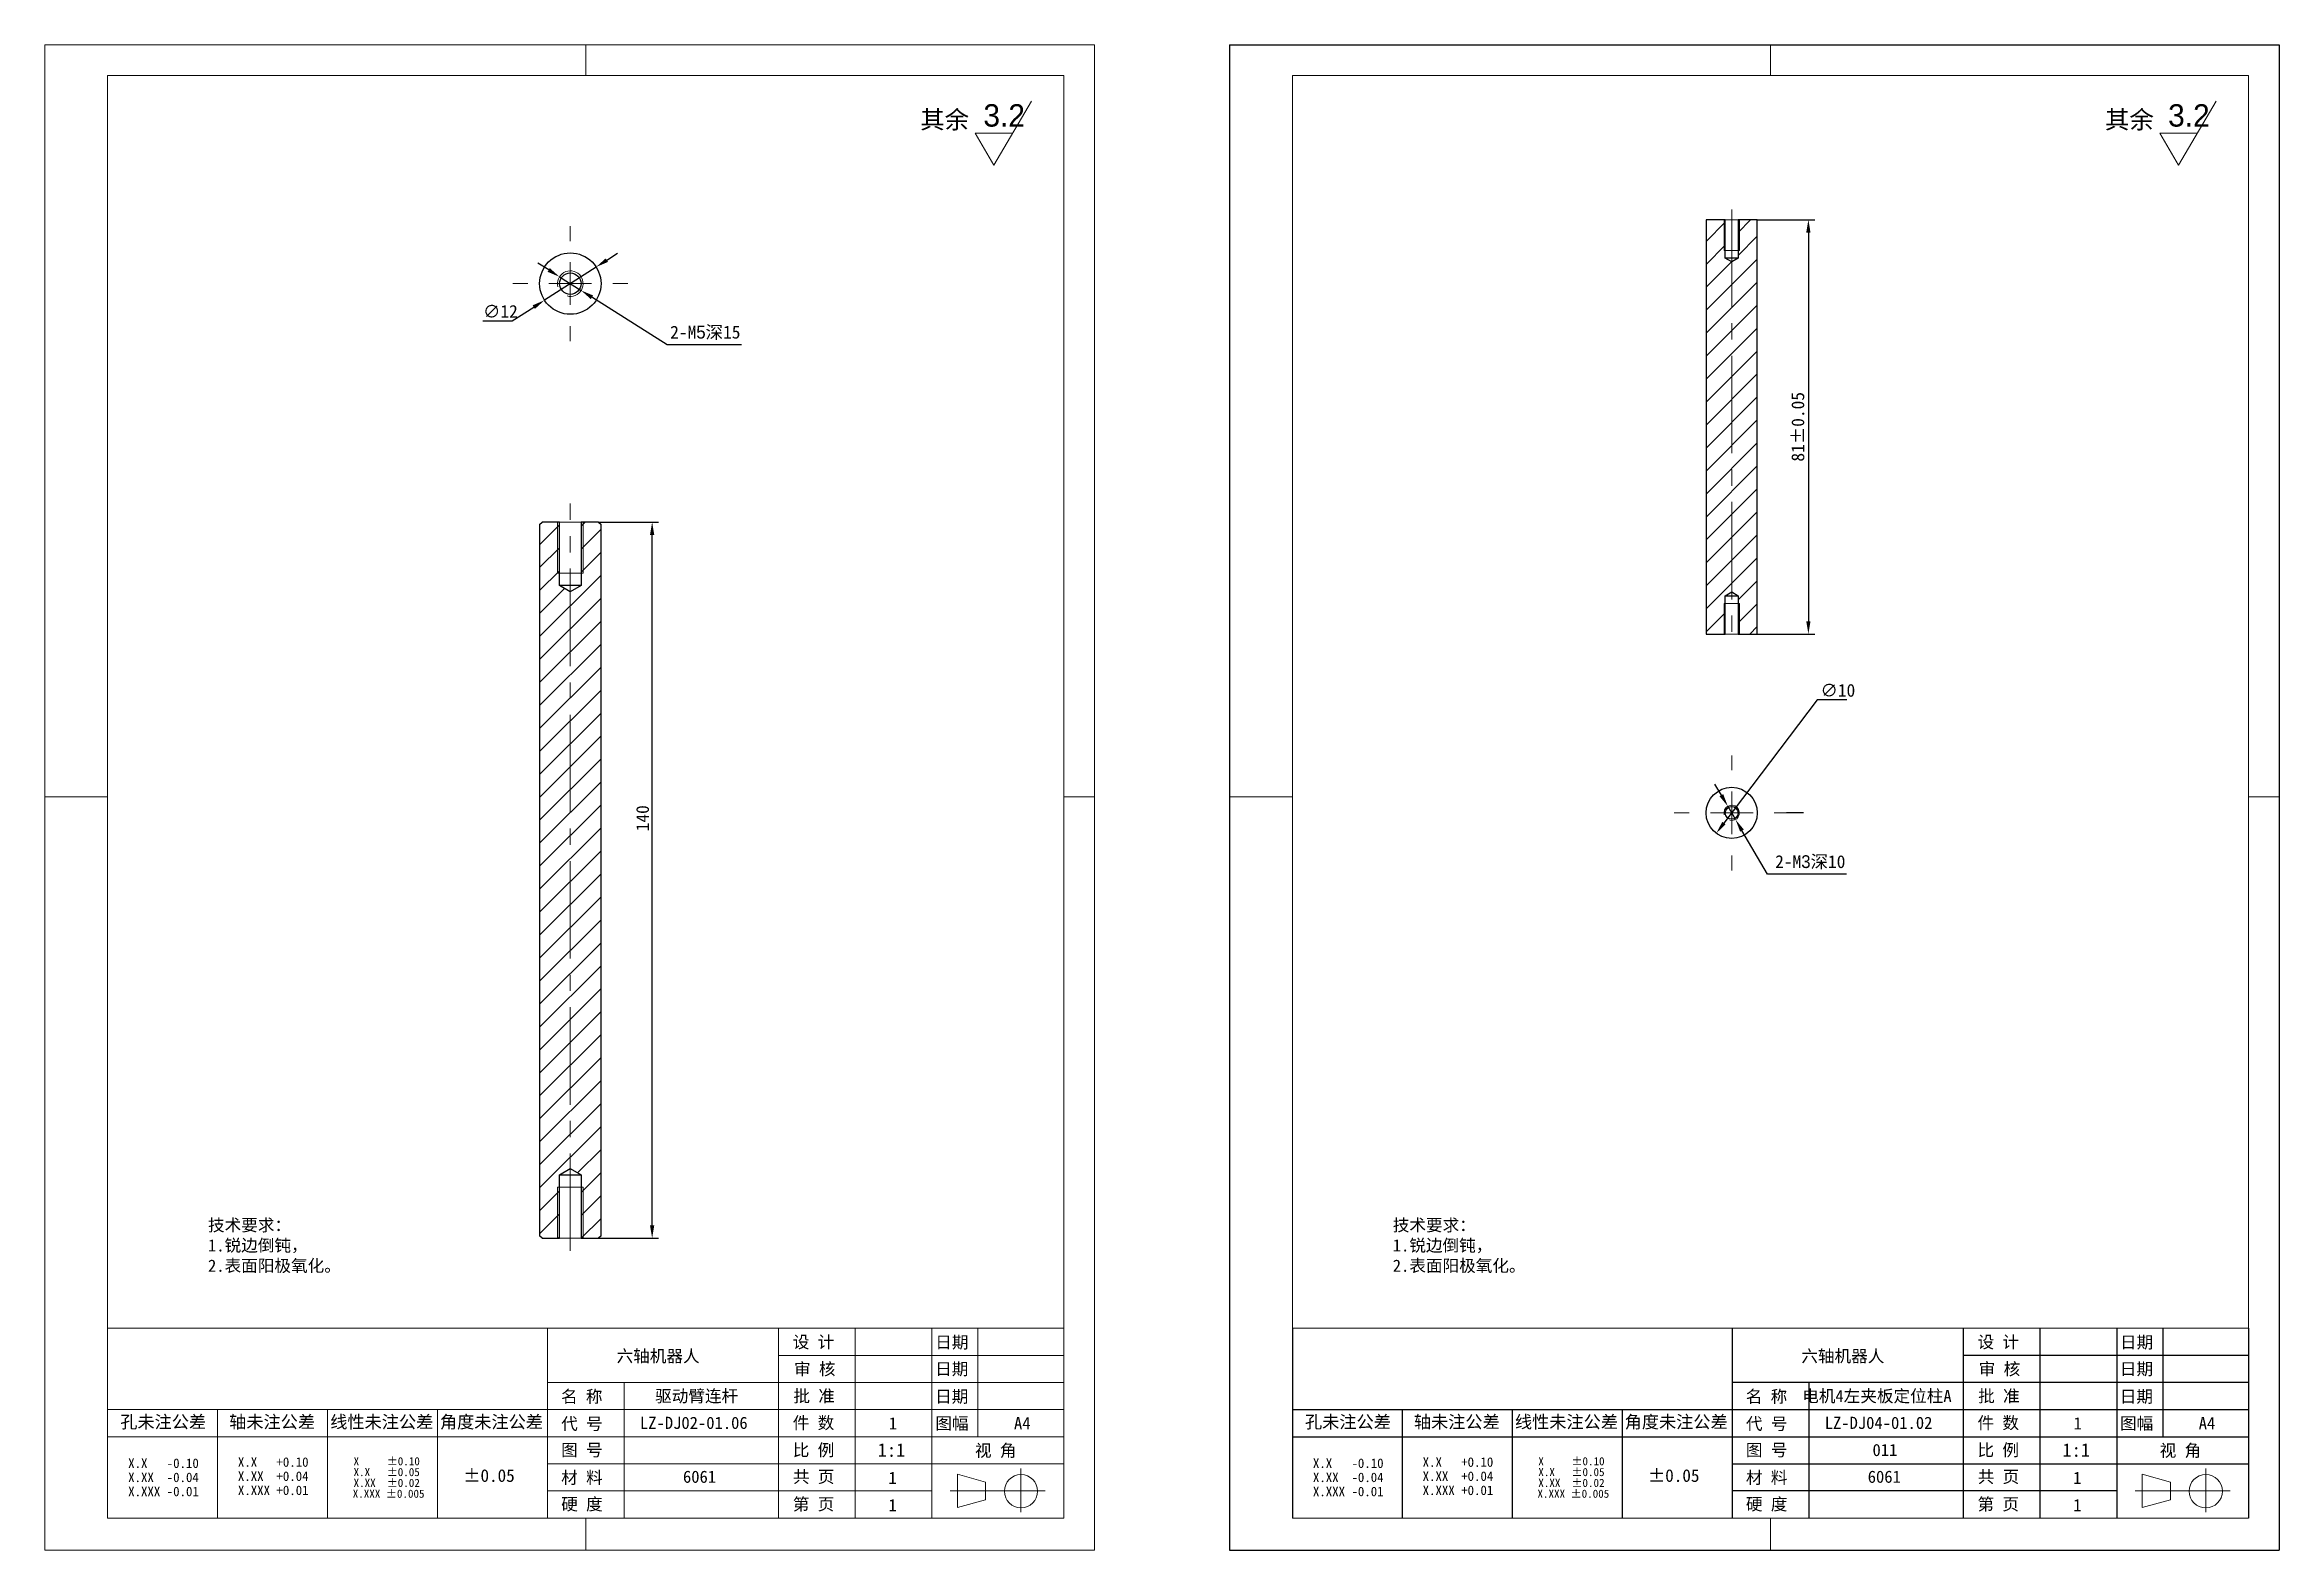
# Model space of a CAD drawing. Header units: millimetres. Extents: x 13 to 7248, y -1201 to 1478.
# Drawn here: x 6811.1 to 7248.1, y -1199.8 to -905.5 of the extents above; entities that cross this region are included whole.
import ezdxf

# ---------------------------------------------------------------- set-up
doc = ezdxf.new("R2010")
doc.units = ezdxf.units.MM
doc.header["$LTSCALE"] = 5
doc.header["$PDSIZE"] = -1
for name, pattern in [('CENTER2', [28.575, 19.05, -3.175, 3.175, -3.175]), ('SLD-中心线', [34.29, 30.48, -1.27, 1.27, -1.27]), ('SLD-实线', [0])]:
    doc.linetypes.add(name, pattern=pattern)
doc.layers.get('0').update_dxf_attribs({"lineweight": 30})
for name, color, linetype, lineweight in [('中心线层', 1, 'CENTER2', 13), ('剖面层', 2, 'Continuous', 15), ('粗实线', 7, 'SLD-实线', 15), ('细实线层', 5, 'Continuous', 15)]:
    doc.layers.add(name, color=color, linetype=linetype, lineweight=lineweight)
for name, color, linetype in [('图框', 7, 'SLD-实线'), ('文字层', 7, 'SLD-实线'), ('标注层', 96, 'SLD-实线')]:
    doc.layers.add(name, color=color, linetype=linetype)
doc.styles.add('SLDTEXTSTYLE0', font='')
doc.styles.add('SLDTEXTSTYLE1', font='', dxfattribs={"bigfont": 'bigfont'})
doc.styles.add('SLDTEXTSTYLE2', font='')
doc.styles.add('SLDTEXTSTYLE3', font='', dxfattribs={"bigfont": 'bigfont'})
doc.styles.get("Standard").update_dxf_attribs({"font": ''})
doc.styles.get('SLDTEXTSTYLE0').set_extended_font_data('汉仪长仿宋体')
doc.styles.get('SLDTEXTSTYLE1').set_extended_font_data('宋体')
doc.styles.get('SLDTEXTSTYLE2').set_extended_font_data('宋体')
doc.styles.get('SLDTEXTSTYLE3').set_extended_font_data('汉仪长仿宋体')
doc.styles.get('Standard').set_extended_font_data('SimSun')
doc.dimstyles.new('ISO-25', dxfattribs={"dimtxt": 2.5, "dimasz": 2.5, "dimexe": 1.25, "dimexo": 0, "dimtad": 1, "dimtoh": 1, "dimtxsty": 'Standard', "dimcen": 2.5, "dimclrt": 256, "dimadec": 0, "dimazin": 0, "dimtfac": 1, "dimtmove": 0, "dimatfit": 3, "dimfxl": 0, "dimarcsym": 0})

msp = doc.modelspace()

# ---------------------------------------------------------------- texts
at = {"layer": '文字层'}
for s, insert, char_height, attachment_point, style in [('其余', (6982.3162, -918.4404), 3.5, 1, 'SLDTEXTSTYLE0'), ('其余', (7213.989, -918.4404), 3.5, 1, 'SLDTEXTSTYLE0'), ('设 计', (7193.1187, -1157.9362), 2.38125, 2, 'SLDTEXTSTYLE2'), ('日期', (7220.1702, -1157.9832), 2.38125, 2, 'SLDTEXTSTYLE2'), ('审 核', (7193.3557, -1163.2181), 2.38125, 2, 'SLDTEXTSTYLE2'), ('日期', (7220.1428, -1163.1993), 2.38125, 2, 'SLDTEXTSTYLE2'), ('名 称', (7147.7971, -1168.5862), 2.38125, 2, 'SLDTEXTSTYLE2'), ('批 准', (7193.2411, -1168.495), 2.38125, 2, 'SLDTEXTSTYLE2'), ('日期', (7220.1264, -1168.5915), 2.38125, 2, 'SLDTEXTSTYLE2'), ('孔未注公差', (7065.9507, -1173.5122), 2.4625, 2, 'SLDTEXTSTYLE2'), ('轴未注公差', (7087.2469, -1173.5122), 2.4625, 2, 'SLDTEXTSTYLE2'), ('线性未注公差', (7108.6835, -1173.5122), 2.4625, 2, 'SLDTEXTSTYLE2'), ('角度未注公差', (7130.1337, -1173.5122), 2.4625, 2, 'SLDTEXTSTYLE2'), ('代 号', (7147.8271, -1173.9106), 2.38125, 2, 'SLDTEXTSTYLE2'), ('件 数', (7193.1187, -1173.7367), 2.38125, 2, 'SLDTEXTSTYLE2'), ('图幅', (7220.1851, -1173.8431), 2.38125, 2, 'SLDTEXTSTYLE2'), ('A4', (7233.934, -1173.8175), 2.38125, 2, 'SLDTEXTSTYLE1'), ('图 号', (7147.8271, -1179.0442), 2.38125, 2, 'SLDTEXTSTYLE2'), ('比 例', (7193.1187, -1179.0442), 2.38125, 2, 'SLDTEXTSTYLE2'), ('1:1', (7208.3657, -1178.923), 2.64583, 2, 'SLDTEXTSTYLE1'), ('视 角', (7228.7359, -1179.1517), 2.38125, 2, 'SLDTEXTSTYLE2'), ('±0.05', (7129.665, -1184.0048), 2.4625, 2, 'SLDTEXTSTYLE1'), ('材 料', (7147.8271, -1184.434), 2.38125, 2, 'SLDTEXTSTYLE2'), ('共 页', (7193.1571, -1184.2707), 2.38125, 2, 'SLDTEXTSTYLE2'), ('1', (7208.5724, -1184.4987), 2.3813, 2, 'SLDTEXTSTYLE1'), ('硬 度', (7147.8271, -1189.6289), 2.38125, 2, 'SLDTEXTSTYLE2'), ('第 页', (7193.1187, -1189.6289), 2.38125, 2, 'SLDTEXTSTYLE2'), ('1', (7208.5877, -1189.8264), 2.3813, 2, 'SLDTEXTSTYLE1')]:
    msp.add_mtext(s, dxfattribs=dict(at, insert=insert, char_height=char_height, attachment_point=attachment_point, style=style))
at = {"layer": '文字层', "color": 7, "linetype": 'SLD-实线', "lineweight": 0}
for s, insert, char_height, attachment_point, style in [('技术要求：\\P1.锐边倒钝，\\P2.表面阳极氧化。', (6843.0377, -1135.081), 2.38125, 1, 'SLDTEXTSTYLE2'), ('技术要求：\\P1.锐边倒钝，\\P2.表面阳极氧化。', (7074.7106, -1135.081), 2.38125, 1, 'SLDTEXTSTYLE2'), ('设 计', (6961.4458, -1157.9362), 2.38125, 2, 'SLDTEXTSTYLE2'), ('日期', (6988.4973, -1157.9832), 2.38125, 2, 'SLDTEXTSTYLE2'), ('审 核', (6961.6828, -1163.2181), 2.38125, 2, 'SLDTEXTSTYLE2'), ('日期', (6988.4699, -1163.1993), 2.38125, 2, 'SLDTEXTSTYLE2'), ('名 称', (6916.1242, -1168.5862), 2.38125, 2, 'SLDTEXTSTYLE2'), ('批 准', (6961.5682, -1168.495), 2.38125, 2, 'SLDTEXTSTYLE2'), ('日期', (6988.4535, -1168.5915), 2.38125, 2, 'SLDTEXTSTYLE2'), ('孔未注公差', (6834.2778, -1173.5122), 2.4625, 2, 'SLDTEXTSTYLE2'), ('轴未注公差', (6855.574, -1173.5122), 2.4625, 2, 'SLDTEXTSTYLE2'), ('线性未注公差', (6877.0107, -1173.5122), 2.4625, 2, 'SLDTEXTSTYLE2'), ('角度未注公差', (6898.4608, -1173.5122), 2.4625, 2, 'SLDTEXTSTYLE2'), ('代 号', (6916.1542, -1173.9106), 2.38125, 2, 'SLDTEXTSTYLE2'), ('件 数', (6961.4458, -1173.7367), 2.38125, 2, 'SLDTEXTSTYLE2'), ('图幅', (6988.5122, -1173.8431), 2.38125, 2, 'SLDTEXTSTYLE2'), ('A4', (7002.2611, -1173.8175), 2.38125, 2, 'SLDTEXTSTYLE1'), ('图 号', (6916.1542, -1179.0442), 2.38125, 2, 'SLDTEXTSTYLE2'), ('比 例', (6961.4458, -1179.0442), 2.38125, 2, 'SLDTEXTSTYLE2'), ('1:1', (6976.6928, -1178.923), 2.64583, 2, 'SLDTEXTSTYLE1'), ('视 角', (6997.063, -1179.1517), 2.38125, 2, 'SLDTEXTSTYLE2'), ('±0.05', (6897.9921, -1184.0048), 2.4625, 2, 'SLDTEXTSTYLE1'), ('材 料', (6916.1542, -1184.434), 2.38125, 2, 'SLDTEXTSTYLE2'), ('共 页', (6961.4842, -1184.2707), 2.38125, 2, 'SLDTEXTSTYLE2'), ('1', (6976.8995, -1184.4987), 2.3813, 2, 'SLDTEXTSTYLE1'), ('硬 度', (6916.1542, -1189.6289), 2.38125, 2, 'SLDTEXTSTYLE2'), ('第 页', (6961.4458, -1189.6289), 2.38125, 2, 'SLDTEXTSTYLE2'), ('1', (6976.9148, -1189.8264), 2.3813, 2, 'SLDTEXTSTYLE1')]:
    msp.add_mtext(s, dxfattribs=dict(at, insert=insert, char_height=char_height, attachment_point=attachment_point, style=style))
at = {"layer": '文字层', "color": 7, "linetype": 'Continuous', "lineweight": 0, "attachment_point": 2}
for s, insert, char_height, style in [('六轴机器人', (6931.0493, -1160.6774), 2.38125, 'SLDTEXTSTYLE2'), ('六轴机器人', (7162.7221, -1160.6774), 2.38125, 'SLDTEXTSTYLE2'), ('驱动臂连杆', (6938.5968, -1168.495), 2.38125, 'SLDTEXTSTYLE2'), ('电机4左夹板定位柱A', (7169.3891, -1168.495), 2.38125, 'SLDTEXTSTYLE2'), ('LZ-DJ02-01.06', (6938.0387, -1173.7367), 2.38125, 'SLDTEXTSTYLE1'), ('1', (6976.9718, -1173.8431), 2.3813, 'SLDTEXTSTYLE1'), ('LZ-DJ04-01.02', (7169.7116, -1173.7367), 2.38125, 'SLDTEXTSTYLE1'), ('1', (7208.6447, -1173.8431), 2.3813, 'SLDTEXTSTYLE1'), ('011', (7170.9518, -1179.0442), 2.38125, 'SLDTEXTSTYLE1'), ('6061', (6939.1549, -1184.2707), 2.38125, 'SLDTEXTSTYLE1'), ('6061', (7170.8278, -1184.2707), 2.38125, 'SLDTEXTSTYLE1')]:
    msp.add_mtext(s, dxfattribs=dict(at, insert=insert, char_height=char_height, style=style))

# ---------------------------------------------------------------- blocks, each defined once
blk = doc.blocks.new('*D692')
at = {"layer": 'Defpoints', "color": 0}
for p in [(6918.93, -949), (6908.84, -955.49)]:
    blk.add_point(p, dxfattribs=at)
at = {"layer": '标注层', "color": 0, "lineweight": -2}
for p, q in [((6921.04, -947.65), (6923.14, -946.3)), ((6918.93, -949), (6908.84, -955.49)), ((6902.53, -959.54), (6906.74, -956.84)), ((6896.81, -959.54), (6902.53, -959.54))]:
    blk.add_line(p, q, dxfattribs=at)
at = {"layer": '标注层', "color": 0}
for points in [[(6920.81, -947.3), (6921.26, -948), (6918.93, -949)], [(6906.51, -956.49), (6906.96, -957.19), (6908.84, -955.49)]]:
    blk.add_solid(points, dxfattribs=at)
at = {"layer": '标注层', "insert": (6896.81, -956.42), "char_height": 2.5, "attachment_point": 1}
blk.add_mtext('∅12', dxfattribs=at)
blk = doc.blocks.new('*D693')
at = {"layer": 'Defpoints', "color": 0}
for p in [(6911.77, -950.91), (6916, -953.58)]:
    blk.add_point(p, dxfattribs=at)
at = {"layer": '标注层', "color": 0, "lineweight": -2}
for p, q in [((6909.66, -949.57), (6907.55, -948.24)), ((6911.77, -950.91), (6916, -953.58)), ((6932.8, -964.19), (6918.11, -954.91)), ((6947.35, -964.19), (6932.8, -964.19))]:
    blk.add_line(p, q, dxfattribs=at)
at = {"layer": '标注层', "color": 0}
for points in [[(6909.88, -949.22), (6909.44, -949.93), (6911.77, -950.91)], [(6918.34, -954.56), (6917.89, -955.27), (6916, -953.58)]]:
    blk.add_solid(points, dxfattribs=at)
at = {"layer": '标注层', "insert": (6933.42, -960.48), "char_height": 2.5, "attachment_point": 1}
blk.add_mtext('2-M{\\fMS PGothic|b0|i0|c134|p34;5}深15', dxfattribs=at)
blk = doc.blocks.new('SW_CENTERMARKSYMBOL_0')
at = {"color": 0, "linetype": 'SLD-实线', "lineweight": 0}
for p, q in [((0, 8.33), (0, 11.25)), ((-8.33, 0), (-11.25, 0)), ((0, 0), (-4.17, 0)), ((0, 0), (0, 4.17)), ((0, 0), (0, -4.17)), ((0, 0), (4.17, 0)), ((8.33, 0), (11.25, 0)), ((0, -8.33), (0, -11.25))]:
    blk.add_line(p, q, dxfattribs=at)
blk = doc.blocks.new('*D694')
at = {"layer": 'Defpoints', "color": 0}
for p in [(6919.39, -998.85), (6929.89, -998.85), (6919.39, -1138.85)]:
    blk.add_point(p, dxfattribs=at)
at = {"layer": '标注层', "color": 0, "lineweight": -2}
for p, q in [((6919.39, -998.85), (6931.14, -998.85)), ((6929.89, -1136.35), (6929.89, -1001.35)), ((6919.39, -1138.85), (6931.14, -1138.85))]:
    blk.add_line(p, q, dxfattribs=at)
at = {"layer": '标注层', "color": 0}
for points in [[(6929.47, -1001.35), (6930.3, -1001.35), (6929.89, -998.85)], [(6929.47, -1136.35), (6930.3, -1136.35), (6929.89, -1138.85)]]:
    blk.add_solid(points, dxfattribs=at)
at = {"layer": '标注层', "insert": (6926.76, -1056.75), "char_height": 2.5, "attachment_point": 2, "rotation": 90}
blk.add_mtext('140', dxfattribs=at)
blk = doc.blocks.new('SW_NOTE_0')
at = {"color": 0, "linetype": 'Continuous', "lineweight": 0, "char_height": 10.583, "attachment_point": 2}
for s, insert in [('X     ±0.10', (35.9, 12.3)), (' X.XXX ±0.005', (34.8, -30)), ('X.X   ±0.05', (35.9, -1.8)), ('X.XX  ±0.02', (35.9, -15.9))]:
    blk.add_mtext(s, dxfattribs=dict(at, insert=insert))
blk = doc.blocks.new('SW_NOTE_1')
at = {"color": 0, "linetype": 'Continuous', "lineweight": 0, "char_height": 12.312, "attachment_point": 2, "style": 'SLDTEXTSTYLE2'}
for s, insert in [('X.X   -0.10', (38.1, 14.3)), ('X.XX  -0.04', (38.1, -4.1)), ('X.XXX -0.01', (38.1, -22.5))]:
    blk.add_mtext(s, dxfattribs=dict(at, insert=insert))
blk = doc.blocks.new('SW_NOTE_2')
at = {"color": 0, "linetype": 'Continuous', "lineweight": 0, "char_height": 12.312, "attachment_point": 2, "style": 'SLDTEXTSTYLE2'}
for s, insert in [('X.X   +0.10', (38.1, 14.3)), ('X.XX  +0.04', (38.1, -4.1)), ('X.XXX +0.01', (38.1, -22.5))]:
    blk.add_mtext(s, dxfattribs=dict(at, insert=insert))
blk = doc.blocks.new('SW_SFSYMBOL_0')
at = {"color": 0, "linetype": 'SLD-实线', "lineweight": 0}
for p, q in [((8.2, -25), (37.7, 25)), ((8.2, -25), (-6.5, 0)), ((23, 0), (-6.5, 0))]:
    blk.add_line(p, q, dxfattribs=at)
at = {"color": 0, "linetype": 'SLD-实线', "lineweight": 0, "insert": (0, 22.6), "char_height": 17.5, "attachment_point": 1, "style": 'SLDTEXTSTYLE3'}
blk.add_mtext('3.2', dxfattribs=at)
blk = doc.blocks.new('*D689')
at = {"layer": 'Defpoints', "color": 0}
for p in [(7144.01, -1051.72), (7137.97, -1059.69)]:
    blk.add_point(p, dxfattribs=at)
at = {"layer": '标注层', "color": 0, "lineweight": -2}
for p, q in [((7157.73, -1033.61), (7139.48, -1057.69)), ((7163.5, -1033.61), (7157.73, -1033.61))]:
    blk.add_line(p, q, dxfattribs=at)
at = {"layer": '标注层', "color": 0}
blk.add_solid([(7139.15, -1057.44), (7139.81, -1057.94), (7137.97, -1059.69)], dxfattribs=at)
at = {"layer": '标注层', "insert": (7158.35, -1030.49), "char_height": 2.5, "attachment_point": 1}
blk.add_mtext('∅10', dxfattribs=at)
blk = doc.blocks.new('*D690')
at = {"layer": 'Defpoints', "color": 0}
for p in [(7140.23, -1054.4), (7141.74, -1057)]:
    blk.add_point(p, dxfattribs=at)
at = {"layer": '标注层', "color": 0, "lineweight": -2}
for p, q in [((7138.97, -1052.24), (7137.72, -1050.08)), ((7140.23, -1054.4), (7141.74, -1057)), ((7147.97, -1067.69), (7143, -1059.16)), ((7163.46, -1067.69), (7147.97, -1067.69))]:
    blk.add_line(p, q, dxfattribs=at)
at = {"layer": '标注层', "color": 0}
for points in [[(7139.33, -1052.03), (7138.61, -1052.45), (7140.23, -1054.4)], [(7143.36, -1058.95), (7142.64, -1059.37), (7141.74, -1057)]]:
    blk.add_solid(points, dxfattribs=at)
at = {"layer": '标注层', "insert": (7149.49, -1063.98), "char_height": 2.5, "attachment_point": 1}
blk.add_mtext('2-M{\\fMS PGothic|b0|i0|c134|p34;3}深10', dxfattribs=at)
blk = doc.blocks.new('*D691')
at = {"layer": 'Defpoints', "color": 0}
for p in [(7145.99, -939.76), (7145.99, -1020.76), (7155.99, -1020.76)]:
    blk.add_point(p, dxfattribs=at)
at = {"layer": '标注层', "color": 0, "lineweight": -2}
for p, q in [((7145.99, -939.76), (7157.24, -939.76)), ((7155.99, -942.26), (7155.99, -1018.26)), ((7145.99, -1020.76), (7157.24, -1020.76))]:
    blk.add_line(p, q, dxfattribs=at)
at = {"layer": '标注层', "color": 0}
for points in [[(7155.57, -942.26), (7156.4, -942.26), (7155.99, -939.76)], [(7155.57, -1018.26), (7156.4, -1018.26), (7155.99, -1020.76)]]:
    blk.add_solid(points, dxfattribs=at)
at = {"layer": '标注层', "insert": (7152.67, -980.23), "char_height": 2.5, "attachment_point": 2, "rotation": 90}
blk.add_mtext('81%%p0.05', dxfattribs=at)

# ---------------------------------------------------------------- dimensions: what is measured, and where the dimension line sits
at = {"layer": '标注层'}
dim = msp.add_linear_dim(base=(7155.9877, -1020.7633), p1=(7145.9877, -939.7633), p2=(7145.9877, -1020.7633), angle=90, text='<>%%p0.05', dimstyle='ISO-25', dxfattribs=at)
dim.commit()
dim.dimension.update_dxf_attribs({"geometry": '*D691', "text_midpoint": (7155.9877, -980.2311), "dimtype": 160})
dim = msp.add_diameter_dim_2p(p1=(6918.9348, -948.9994), p2=(6908.8402, -955.4878), dimstyle='ISO-25', dxfattribs=at)
dim.commit()
dim.dimension.update_dxf_attribs({"geometry": '*D692', "text_midpoint": (6899.3565, -957.668)})
for p1, p2, text, picture, middle in [((6911.7739, -950.9084), (6916.001, -953.5788), '2-M{\\fMS PGothic|b0|i0|c134|p34;5}深15', '*D693', (6940.3866, -964.1904)), ((7140.2326, -1054.4044), (7141.7428, -1056.9966), '2-M{\\fMS PGothic|b0|i0|c134|p34;3}深10', '*D690', (7156.4782, -1067.694))]:
    dim = msp.add_diameter_dim_2p(p1=p1, p2=p2, text=text, dimstyle='ISO-25', dxfattribs=at)
    dim.commit()
    dim.dimension.update_dxf_attribs({"geometry": picture, "text_midpoint": middle, "dimtype": 163})
dim = msp.add_linear_dim(base=(6929.8875, -998.8549), p1=(6919.3875, -1138.8549), p2=(6919.3875, -998.8549), angle=90, dimstyle='ISO-25', dxfattribs=at)
dim.commit()
dim.dimension.update_dxf_attribs({"geometry": '*D694', "text_midpoint": (6929.8875, -1056.7526), "dimtype": 160})
dim = msp.add_diameter_dim_2p(p1=(7144.0079, -1051.7157), p2=(7137.9675, -1059.6852), dimstyle='ISO-25', dxfattribs=at)
dim.commit()
dim.dimension.update_dxf_attribs({"geometry": '*D689', "text_midpoint": (7160.9251, -1033.6119), "dimtype": 163})

# ---------------------------------------------------------------- hatches: boundary and pattern name
at = {"layer": '剖面层'}
h = msp.add_hatch(dxfattribs=at)
h.set_pattern_fill('ANSI31', color=256, style=0)
h.set_pattern_definition([(45, (7040.2746, -1201.3425), (-2.245064, 2.245064), [])])
h.paths.add_polyline_path([(7139.7377, -1013.2633), (7140.9877, -1012.5123), (7142.2377, -1013.2633), (7142.2377, -1020.7633), (7145.9877, -1020.7633), (7145.9877, -939.7633), (7142.2377, -939.7633), (7142.2377, -947.2633), (7140.9877, -948.0144), (7139.7377, -947.2633), (7139.7377, -939.7633), (7135.9877, -939.7633), (7135.9877, -1020.7633), (7139.7377, -1020.7633)], flags=0)
h = msp.add_hatch(dxfattribs=at)
h.set_pattern_fill('ANSI31', color=256, style=0)
h.set_pattern_definition([(45, (6808.6017, -1201.3425), (-2.245064, 2.245064), [])])
h.paths.add_polyline_path([(6908.3875, -998.8549), (6907.8875, -999.3549), (6907.8875, -1138.3549), (6908.3875, -1138.8549), (6911.7875, -1138.8549), (6911.7875, -1126.4549), (6913.8875, -1125.1931), (6915.9875, -1126.4549), (6915.9875, -1138.8549), (6919.3875, -1138.8549), (6919.8875, -1138.3549), (6919.8875, -999.3549), (6919.3875, -998.8549), (6915.9875, -998.8549), (6915.9875, -1011.2549), (6913.8875, -1012.5167), (6911.7875, -1011.2549), (6911.7875, -998.8549)], flags=0)

# ---------------------------------------------------------------- linework, layer by layer
for p, q in [((7135.9877, -939.7633), (7135.9877, -1020.7633)), ((7139.7377, -939.7633), (7135.9877, -939.7633)), ((7139.7377, -947.2633), (7139.7377, -939.7633)), ((7142.2377, -939.7633), (7142.2377, -947.2633)), ((7145.9877, -939.7633), (7142.2377, -939.7633)), ((7145.9877, -1020.7633), (7145.9877, -939.7633)), ((7140.9877, -948.0144), (7139.7377, -947.2633)), ((7142.2377, -947.2633), (7139.7377, -947.2633)), ((7142.2377, -947.2633), (7140.9877, -948.0144)), ((6907.8875, -999.3549), (6908.3875, -998.8549)), ((6907.8875, -999.3549), (6907.8875, -1138.3549)), ((6911.7875, -998.8549), (6908.3875, -998.8549)), ((6911.7875, -1011.2549), (6911.7875, -998.8549)), ((6915.9875, -998.8549), (6915.9875, -1011.2549)), ((6919.3875, -998.8549), (6915.9875, -998.8549)), ((6919.3875, -998.8549), (6919.8875, -999.3549)), ((6919.8875, -1138.3549), (6919.8875, -999.3549)), ((6913.8875, -1012.5167), (6911.7875, -1011.2549)), ((6915.9875, -1011.2549), (6911.7875, -1011.2549)), ((6915.9875, -1011.2549), (6913.8875, -1012.5167)), ((7139.7377, -1013.2633), (7140.9877, -1012.5123)), ((7139.7377, -1020.7633), (7139.7377, -1013.2633)), ((7139.7377, -1013.2633), (7142.2377, -1013.2633)), ((7140.9877, -1012.5123), (7142.2377, -1013.2633)), ((7142.2377, -1013.2633), (7142.2377, -1020.7633)), ((7135.9877, -1020.7633), (7139.7377, -1020.7633)), ((7142.2377, -1020.7633), (7145.9877, -1020.7633)), ((6911.7875, -1126.4549), (6913.8875, -1125.1931)), ((6911.7875, -1126.4549), (6915.9875, -1126.4549)), ((6911.7875, -1138.8549), (6911.7875, -1126.4549)), ((6913.8875, -1125.1931), (6915.9875, -1126.4549)), ((6915.9875, -1126.4549), (6915.9875, -1138.8549)), ((6908.3875, -1138.8549), (6907.8875, -1138.3549)), ((6908.3875, -1138.8549), (6911.7875, -1138.8549)), ((6915.9875, -1138.8549), (6919.3875, -1138.8549)), ((6919.8875, -1138.3549), (6919.3875, -1138.8549))]:
    msp.add_line(p, q)
for centre, radius in [((6913.8875, -952.2436), 6), ((6913.8875, -952.2436), 2.1), ((7140.9877, -1055.7005), 5), ((7140.9877, -1055.7005), 1.25)]:
    msp.add_circle(centre, radius)
at = {"layer": '中心线层', "ltscale": 0.2}
for p, q in [((7140.9877, -937.7633), (7140.9877, -1022.7633)), ((6913.8875, -1141.3112), (6913.8875, -995.2327))]:
    msp.add_line(p, q, dxfattribs=at)
at = {"layer": '图框', "color": 7, "linetype": 'SLD-实线', "lineweight": 0}
for p, q in [((6811.1017, -905.5425), (7016.4017, -905.5425)), ((6811.1017, -905.5425), (6811.1017, -1199.8425)), ((7016.4017, -905.5425), (7016.4017, -1199.8425)), ((6811.1017, -1199.8425), (7016.4017, -1199.8425))]:
    msp.add_line(p, q, dxfattribs=at)
at = {"layer": '图框'}
for p, q in [((7042.7746, -905.5425), (7248.0746, -905.5425)), ((7042.7746, -905.5425), (7042.7746, -1199.8425)), ((7248.0746, -905.5425), (7248.0746, -1199.8425)), ((7042.7746, -1199.8425), (7248.0746, -1199.8425))]:
    msp.add_line(p, q, dxfattribs=at)
at = {"layer": '文字层', "color": 7, "linetype": 'SLD-实线', "lineweight": 15}
for p, q in [((6823.4017, -911.5425), (6823.4017, -1193.5425)), ((7010.4017, -911.5425), (7010.4017, -1193.5425)), ((6823.4017, -1156.4425), (7010.4017, -1156.4425)), ((6989.5831, -1184.9925), (6989.5831, -1191.4925)), ((6995.1022, -1186.503), (6989.5831, -1184.9925)), ((6995.1022, -1189.9821), (6995.1022, -1186.503)), ((6989.5831, -1191.4925), (6995.1022, -1189.9821)), ((6823.4017, -1193.5425), (7010.4017, -1193.5425)), ((6823.4017, -1193.5425), (7010.4017, -1193.5425)), ((6916.9017, -1193.5425), (6916.9017, -1199.8425))]:
    msp.add_line(p, q, dxfattribs=at)
at = {"layer": '文字层', "color": 7, "linetype": 'SLD-实线', "lineweight": 0}
for p, q in [((6823.4017, -1156.4425), (6823.4017, -1193.5425)), ((6909.4017, -1156.4425), (6909.4017, -1193.5425)), ((6954.6017, -1156.4425), (6954.6017, -1193.5425)), ((6969.6017, -1156.4425), (6969.6017, -1193.5425)), ((6984.6017, -1156.4425), (6984.6017, -1193.5425)), ((6993.6017, -1156.4425), (6993.6017, -1177.6425)), ((7010.4017, -1156.4425), (7010.4017, -1193.5425)), ((7010.4017, -1161.7425), (6954.6017, -1161.7425)), ((7010.4017, -1167.0425), (6909.4017, -1167.0425)), ((6924.4017, -1167.0425), (6924.4017, -1193.5425)), ((6823.4017, -1172.3425), (7010.4017, -1172.3425)), ((6844.9017, -1172.3425), (6844.9017, -1193.5425)), ((6866.4017, -1172.3425), (6866.4017, -1193.5425)), ((6887.9017, -1172.3425), (6887.9017, -1193.5425)), ((6823.4017, -1177.6425), (7010.4017, -1177.6425)), ((6909.4017, -1182.9425), (7010.4017, -1182.9425)), ((6984.6017, -1188.2425), (6909.4017, -1188.2425))]:
    msp.add_line(p, q, dxfattribs=at)
at = {"layer": '文字层'}
for p, q in [((7055.0746, -1156.4425), (7055.0746, -1193.5425)), ((7141.0746, -1156.4425), (7141.0746, -1193.5425)), ((7186.2746, -1156.4425), (7186.2746, -1193.5425)), ((7201.2746, -1156.4425), (7201.2746, -1193.5425)), ((7216.2746, -1156.4425), (7216.2746, -1193.5425)), ((7225.2746, -1156.4425), (7225.2746, -1177.6425)), ((7242.0746, -1156.4425), (7242.0746, -1193.5425)), ((7242.0746, -1161.7425), (7186.2746, -1161.7425)), ((7242.0746, -1167.0425), (7141.0746, -1167.0425)), ((7156.0746, -1167.0425), (7156.0746, -1193.5425)), ((7055.0746, -1172.3425), (7242.0746, -1172.3425)), ((7076.5746, -1172.3425), (7076.5746, -1193.5425)), ((7098.0746, -1172.3425), (7098.0746, -1193.5425)), ((7119.5746, -1172.3425), (7119.5746, -1193.5425)), ((7055.0746, -1177.6425), (7242.0746, -1177.6425)), ((7141.0746, -1182.9425), (7242.0746, -1182.9425)), ((7216.2746, -1188.2425), (7141.0746, -1188.2425))]:
    msp.add_line(p, q, dxfattribs=at)
at = {"layer": '文字层', "color": 7, "linetype": 'SLD-中心线', "lineweight": 0}
for p, q in [((7002.0156, -1183.8861), (7002.0156, -1192.3713)), ((7233.6885, -1183.8861), (7233.6885, -1192.3713)), ((6988.1888, -1188.2425), (6996.4384, -1188.2425)), ((6996.4384, -1188.2425), (7006.7711, -1188.2425)), ((7219.8617, -1188.2425), (7228.1113, -1188.2425)), ((7228.1113, -1188.2425), (7238.444, -1188.2425))]:
    msp.add_line(p, q, dxfattribs=at)
at = {"layer": '文字层', "color": 7, "linetype": 'SLD-实线', "lineweight": 15}
msp.add_circle((7002.0156, -1188.2973), 3.25, dxfattribs=at)
at = {"layer": '标注层'}
msp.add_line((7155.031, -1055.7005), (7151.675, -1055.7005), dxfattribs=at)
at = {"layer": '粗实线', "color": 7, "linetype": 'SLD-实线', "lineweight": 15}
for p, q in [((6916.9017, -911.5425), (6916.9017, -905.5425)), ((6823.4017, -911.5425), (7010.4017, -911.5425)), ((6823.4017, -1052.5425), (6811.1017, -1052.5425)), ((7010.4017, -1052.5425), (7016.4017, -1052.5425))]:
    msp.add_line(p, q, dxfattribs=at)
at = {"layer": '粗实线'}
for p, q in [((7148.5746, -911.5425), (7148.5746, -905.5425)), ((7055.0746, -911.5425), (7242.0746, -911.5425)), ((7055.0746, -911.5425), (7055.0746, -1193.5425)), ((7242.0746, -911.5425), (7242.0746, -1193.5425)), ((7055.0746, -1052.5425), (7042.7746, -1052.5425)), ((7242.0746, -1052.5425), (7248.0746, -1052.5425)), ((7055.0746, -1156.4425), (7242.0746, -1156.4425)), ((7221.256, -1184.9925), (7221.256, -1191.4925)), ((7226.7751, -1186.503), (7221.256, -1184.9925)), ((7226.7751, -1189.9821), (7226.7751, -1186.503)), ((7221.256, -1191.4925), (7226.7751, -1189.9821)), ((7055.0746, -1193.5425), (7242.0746, -1193.5425)), ((7055.0746, -1193.5425), (7242.0746, -1193.5425)), ((7148.5746, -1193.5425), (7148.5746, -1199.8425))]:
    msp.add_line(p, q, dxfattribs=at)
msp.add_circle((7233.6885, -1188.2973), 3.25, dxfattribs=at)
at = {"layer": '细实线层'}
for p, q in [((7139.4877, -939.7633), (7139.4877, -945.7633)), ((7142.2377, -939.7633), (7139.7377, -939.7633)), ((7142.4877, -939.7633), (7142.4877, -945.7633)), ((7139.4877, -945.7633), (7142.4877, -945.7633)), ((6911.3875, -998.8549), (6911.3875, -1008.8549)), ((6915.9875, -998.8549), (6911.7875, -998.8549)), ((6916.3875, -998.8549), (6916.3875, -1008.8549)), ((6911.3875, -1008.8549), (6916.3875, -1008.8549)), ((7139.4877, -1020.7633), (7139.4877, -1014.7633)), ((7142.4877, -1014.7633), (7139.4877, -1014.7633)), ((7142.4877, -1020.7633), (7142.4877, -1014.7633)), ((7139.7377, -1020.7633), (7142.2377, -1020.7633)), ((6911.3875, -1138.8549), (6911.3875, -1128.8549)), ((6916.3875, -1128.8549), (6911.3875, -1128.8549)), ((6916.3875, -1138.8549), (6916.3875, -1128.8549)), ((6911.7875, -1138.8549), (6915.9875, -1138.8549))]:
    msp.add_line(p, q, dxfattribs=at)
for centre, radius in [((6913.8875, -952.2436), 2.5), ((7140.9877, -1055.7005), 1.5)]:
    msp.add_arc(centre, radius, 255, 195, dxfattribs=at)

# ---------------------------------------------------------------- block references
at = {"layer": '中心线层'}
for p in [(6913.8875, -952.2436), (7140.9877, -1055.7005)]:
    msp.add_blockref('SW_CENTERMARKSYMBOL_0', p, dxfattribs=at)
at = {"layer": '文字层'}
for name, p, xscale, yscale, zscale in [('SW_SFSYMBOL_0', (6994.657, -922.8254), 0.25, 0.25, 0.25), ('SW_SFSYMBOL_0', (7226.3298, -922.8254), 0.25, 0.25, 0.25), ('SW_NOTE_1', (6828.6202, -1184.0431), 0.1500000000005457, 0.1500000000000909, 0.15), ('SW_NOTE_2', (6850.077, -1183.8168), 0.1500000000005457, 0.1500000000000909, 0.15), ('SW_NOTE_0', (6872.5964, -1183.4864), 0.1500000000005457, 0.1500000000000909, 0.15), ('SW_NOTE_1', (7060.2931, -1184.0431), 0.1500000000005457, 0.1500000000000909, 0.15), ('SW_NOTE_2', (7081.7499, -1183.8168), 0.1500000000005457, 0.1500000000000909, 0.15), ('SW_NOTE_0', (7104.2693, -1183.4864), 0.1500000000005457, 0.1500000000000909, 0.15)]:
    msp.add_blockref(name, p, dxfattribs=dict(at, xscale=xscale, yscale=yscale, zscale=zscale))

msp.set_redraw_order([(e.dxf.handle, doc.entitydb.next_handle()) for e in msp.query("TEXT MTEXT ATTDEF DIMENSION ARC_DIMENSION")])  # texts and dimensions are drawn at this point

doc.saveas('drawing.dxf')
